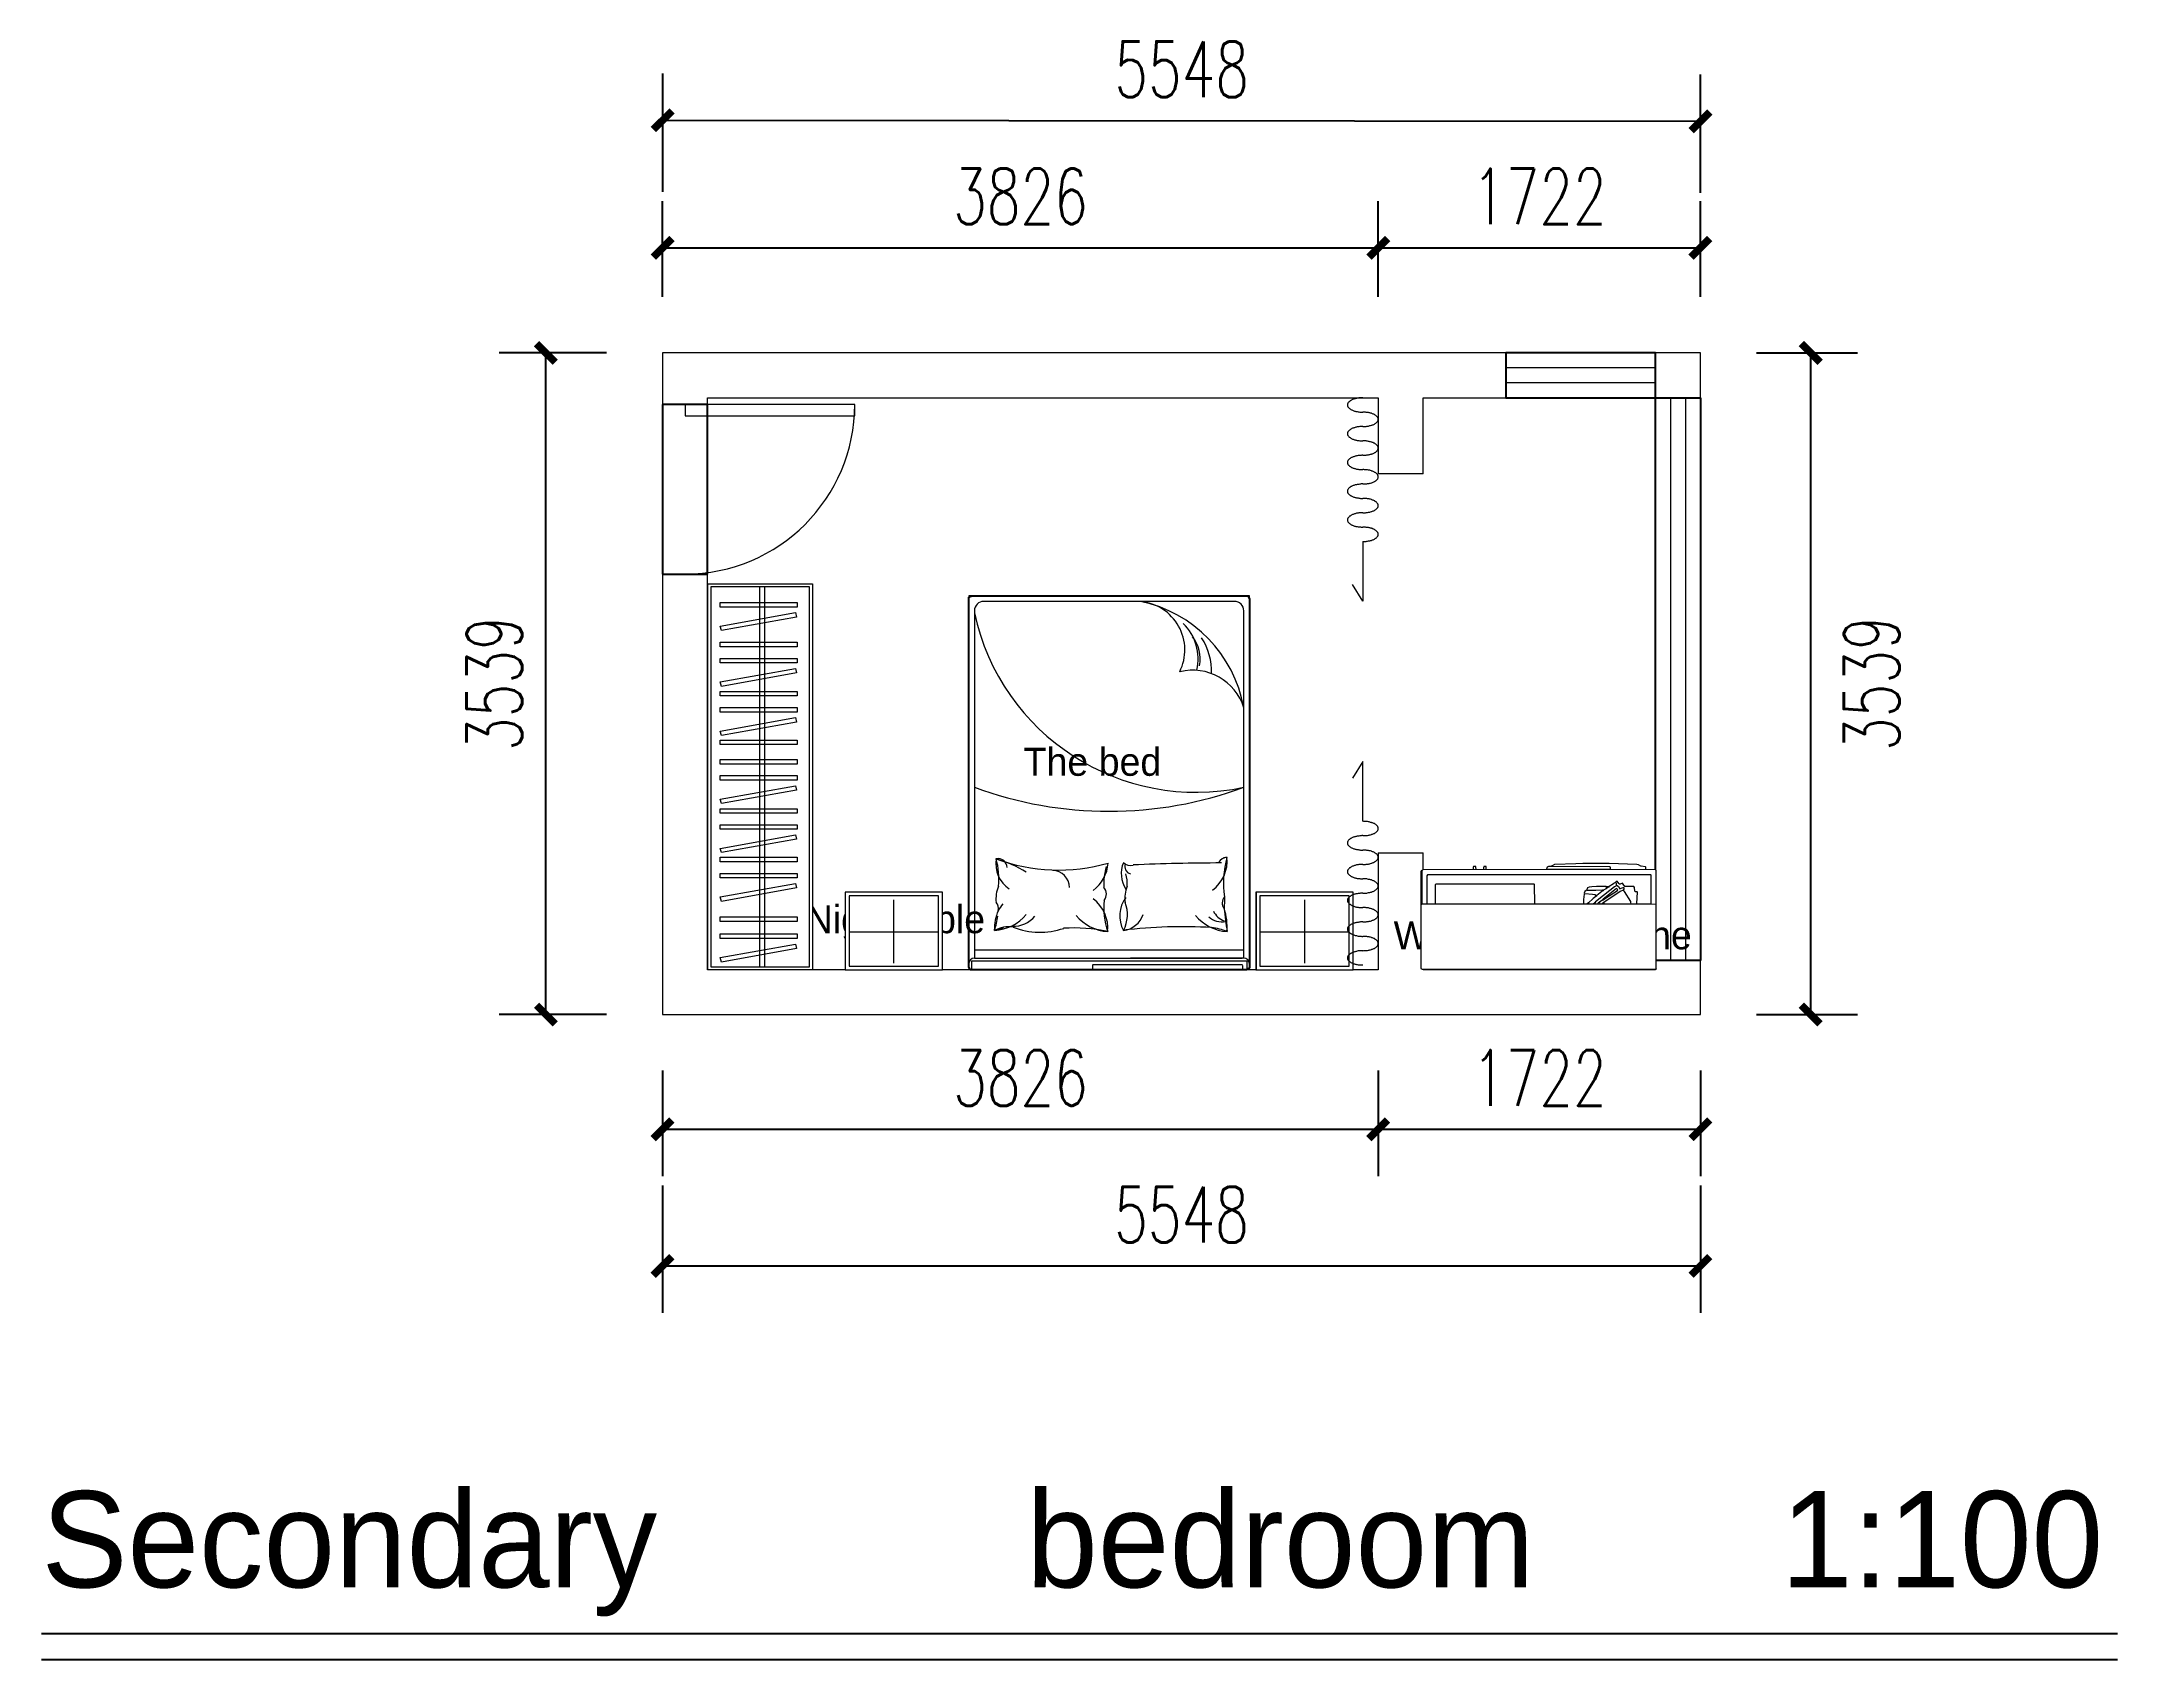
# Model space of a CAD drawing. Header units: millimetres. Extents: x -1005 to 10093, y -3 to 8652.
import ezdxf

# ---------------------------------------------------------------- set-up
doc = ezdxf.new("R2010")
doc.units = ezdxf.units.MM
doc.set_wipeout_variables(frame=1)
doc.linetypes.add('ACAD_ISO07W100', pattern=[3, 0, -3])
for name, color, linetype, lineweight in [('BS-非承重墙', 255, 'Continuous', 13), ('DS-洁具', 4, 'Continuous', 13), ('DS-活动家具', 4, 'Continuous', 13), ('DS-绿化陈设', 4, 'Continuous', 13), ('DS-门窗', 255, 'Continuous', 13)]:
    doc.layers.add(name, color=color, linetype=linetype, lineweight=lineweight)
doc.layers.add('DIM_SYMB', color=3, linetype='Continuous')
doc.layers.add('PUB_DIM', color=3, linetype='Continuous')
doc.styles.add('_TCH_DIM_T3', font='SIMPLEX', dxfattribs={"width": 0.705882, "bigfont": 'GBCBIG'})

msp = doc.modelspace()

# ---------------------------------------------------------------- texts
msp.add_text('Closet', height=150, rotation=90).set_placement((2910, 4453))
for s, p in [('The bed', (4245, 4724)), ('Night table', (3080, 3882)), ('Washing machine', (6223, 3796))]:
    msp.add_text(s, height=150).set_placement(p)
at = {"layer": 'DIM_SYMB', "color": 7}
for s, p in [('Secondary', (-1005, 383)), ('bedroom', (4259, 383)), ('1:100', (8294, 383))]:
    msp.add_text(s, height=514.7, dxfattribs=at).set_placement(p)
at = {"layer": 'PUB_DIM', "color": 7, "char_height": 297.5, "attachment_point": 5, "style": '_TCH_DIM_T3'}
for s, insert, rotation in [('\\A1;5548', (5090, 8503), 359.9413), ('\\A1;3539', (1416, 5217), 90), ('\\A1;3539', (8778, 5217), 90)]:
    msp.add_mtext(s, dxfattribs=dict(at, insert=insert, rotation=rotation))
for s, insert in [('\\A1;3826', (4228, 7823)), ('\\A1;1722', (7002, 7823)), ('\\A1;3826', (4228, 3108)), ('\\A1;1722', (7002, 3108)), ('\\A1;5548', (5089, 2377))]:
    msp.add_mtext(s, dxfattribs=dict(at, insert=insert))

# ---------------------------------------------------------------- blocks, each defined once
blk = doc.blocks.new('*E2')
at = {"color": 7, "linetype": 'ACAD_ISO07W100', "ltscale": 10}
blk.add_wipeout([(153, 473), (161, 477), (649, 477), (653, 469), (653, 31), (645, 27), (157, 27), (153, 35), (153, 35)], dxfattribs=at).dxf.layer = 'DS-活动家具'
blk = doc.blocks.new('*E3')
at = {"color": 7, "linetype": 'ACAD_ISO07W100', "ltscale": 10}
blk.add_wipeout([(153, 473), (161, 477), (649, 477), (653, 469), (653, 31), (645, 27), (157, 27), (153, 35), (153, 35)], dxfattribs=at).dxf.layer = 'DS-活动家具'
blk = doc.blocks.new('_ArchTick')
at = {"color": 0, "linetype": 'ByBlock', "const_width": 0.4}
blk.add_lwpolyline([(-0.5, -0.5), (0.5, 0.5)], dxfattribs=at)
blk = doc.blocks.new('*E4')
at = {"color": 7, "linetype": 'ACAD_ISO07W100', "ltscale": 10}
blk.add_wipeout([(21, 579), (31, 584), (128, 584), (343, 586), (1308, 587), (1318, 582), (1321, 571), (1321, 244), (1321, 62), (1313, 54), (1142, 54), (1040, 53), (1032, 44), (1025, 36), (1017, 44), (1010, 51), (1000, 53), (982, 53), (975, 42), (966, 36), (960, 48), (949, 53), (798, 53), (632, 51), (625, 44), (616, 37), (601, 36), (593, 31), (583, 25), (567, 25), (538, 24), (507, 23), (479, 22), (445, 20), (265, 19), (255, 20), (234, 20), (224, 22), (203, 22), (193, 23), (174, 23), (164, 24), (143, 24), (133, 25), (122, 25), (104, 35), (89, 35), (78, 40), (73, 50), (63, 54), (26, 54), (21, 64), (21, 64)], dxfattribs=at).dxf.layer = 'DS-洁具'
blk = doc.blocks.new('*E5')
at = {"color": 7, "linetype": 'ACAD_ISO07W100', "ltscale": 10}
blk.add_wipeout([(1579, 2503), (1604, 2516), (4566, 2516), (4579, 2491), (4579, 1929), (4553, 1916), (1591, 1916), (1579, 1941), (1579, 1941)], dxfattribs=at).dxf.layer = 'DS-活动家具'

# ---------------------------------------------------------------- linework, layer by layer
for p, q in [((7623, 6986), (6823, 6986)), ((6823, 6986), (6823, 6746)), ((7623, 6746), (7623, 6986)), ((2555, 6710), (2315, 6710)), ((2315, 6710), (2315, 5803)), ((2555, 5803), (2555, 6710)), ((6823, 6746), (7623, 6746)), ((7623, 6746), (7623, 6746)), ((7623, 3736), (7623, 6746)), ((7623, 6746), (7623, 6746)), ((7623, 6746), (7863, 6746)), ((7863, 6746), (7863, 3736)), ((2315, 5803), (2315, 5803)), ((2315, 5803), (2555, 5803)), ((3952, 5679), (3968, 5687)), ((3952, 3703), (3952, 5679)), ((3968, 5687), (5444, 5687)), ((5444, 5687), (5452, 5671)), ((5452, 5671), (5452, 5671)), ((5452, 5671), (5452, 3695)), ((3960, 3687), (3952, 3703)), ((5436, 3687), (3960, 3687)), ((5452, 3695), (5436, 3687)), ((7863, 3736), (7623, 3736))]:
    msp.add_line(p, q)
at = {"layer": 'BS-非承重墙', "color": 255, "linetype": 'Continuous'}
for p, q in [((2435, 6986), (2315, 6986)), ((2315, 6986), (2315, 6710)), ((6381, 6986), (2435, 6986)), ((7863, 6986), (6381, 6986)), ((6823, 6986), (6823, 6746)), ((7623, 6746), (7623, 6986)), ((7863, 6746), (7863, 6986)), ((2555, 6710), (2315, 6710)), ((2555, 6710), (2315, 6710)), ((2555, 6746), (6141, 6746)), ((2555, 6710), (2555, 6746)), ((6141, 6746), (6141, 6340)), ((6381, 6340), (6381, 6746)), ((6381, 6746), (7623, 6746)), ((7623, 6746), (7623, 3687)), ((7863, 6746), (7623, 6746)), ((7863, 3447), (7863, 6746)), ((6381, 6340), (6141, 6340)), ((6381, 6340), (6141, 6340)), ((2315, 5803), (2315, 5778)), ((2315, 5803), (2555, 5803)), ((2315, 5803), (2555, 5803)), ((2315, 5778), (2315, 3447)), ((2555, 3687), (2555, 5803)), ((6141, 4312), (6141, 3687)), ((6141, 4312), (6381, 4312)), ((6141, 4312), (6381, 4312)), ((6381, 3687), (6381, 4312)), ((6141, 3687), (2555, 3687)), ((7623, 3687), (6381, 3687)), ((7623, 3736), (7863, 3736)), ((2315, 3447), (7623, 3447)), ((7623, 3447), (7863, 3447))]:
    msp.add_line(p, q, dxfattribs=at)
for centre, start, end in [((2315, 6986), 90, 180), ((2315, 3447), 180, 270)]:
    msp.add_arc(centre, 0.5, start, end, dxfattribs=at)
at = {"layer": 'DIM_SYMB'}
for p, q in [((-1005, 137), (10093, 137)), ((-1005, -3), (10093, -3))]:
    msp.add_line(p, q, dxfattribs=at)
at = {"layer": 'DS-活动家具', "color": 4, "linetype": 'Continuous'}
for p, q in [((5452, 5687), (3952, 5687)), ((3952, 5687), (3952, 3687)), ((5452, 3687), (5452, 5687)), ((3982, 5607), (3982, 3749)), ((5372, 5657), (4032, 5657)), ((5422, 3749), (5422, 5607)), ((3982, 3793), (4817, 3793)), ((4817, 3793), (5422, 3793)), ((5452, 3687), (3952, 3687)), ((3968, 3734), (5438, 3734)), ((3968, 3687), (3968, 3734)), ((3982, 3749), (4817, 3749)), ((4817, 3749), (5413, 3749)), ((5422, 3749), (4817, 3749)), ((5438, 3734), (5438, 3687))]:
    msp.add_line(p, q, dxfattribs=at)
for centre, radius, start, end in [((4032, 5607), 50, 90, 180), ((5170, 5851), 1215, 192.1225, 281.9971), ((4728, 4967), 704, 9.9106, 78.3835), ((4847, 5397), 260, 333.4835, 84.9765), ((5372, 5607), 50, 0, 90), ((4909, 5349), 269, 347.1156, 45.1048), ((5001, 5351), 188, 348.3591, 38.5338), ((4931, 5287), 318, 357.2247, 33.4103), ((5149, 5003), 286, 17.236, 103.8635), ((4702, 6616), 2082, 249.7685, 290.2315), ((4261, 4255), 165, 171.2621, 235.7572), ((4109, 4233), 47.8, 359.7727, 103.8018), ((4432, 5183), 963, 249.6507, 285.9631), ((3925, 3666), 637, 58.3499, 74.3138), ((3738, 4174), 375, 353.8296, 16.4356), ((4396, 4123), 95, 2.63, 86.884), ((4494, 4274), 204, 307.1198, 355.0901), ((5004, 4147), 330, 163.7954, 183.5554), ((4919, 4201), 152, 157.4467, 213.0478), ((4818, 4305), 60.3, 229.0991, 281.3702), ((4829, 4241), 43.7, 163.3521, 253.2995), ((5346, -8071), 12329, 90.2035, 92.3995), ((5139, 4268), 194, 306.5711, 5.89), ((5336, 4231), 57, 93.4709, 148.5412), ((5350, 4043), 245, 94.0129, 98.3417), ((5809, 4151), 496, 164.0243, 188.7071), ((4265, 4068), 168, 157.017, 187.5368), ((4633, 4091), 54.7, 322.0833, 40.902), ((4954, 4068), 168, 157.017, 187.5368), ((4616, 4149), 183, 355.2233, 16.2301), ((4284, 3917), 194, 153.7372, 185.89), ((4065, 4015), 45.9, 345.3506, 43.2685), ((4284, 3917), 194, 140.9404, 153.7372), ((4501, 3910), 194, 354.11, 53.4289), ((5052, 4015), 378, 173.4947, 199.1867), ((4925, 3975), 166, 143.7389, 208.1269), ((4623, 3981), 177, 331.7736, 21.6983), ((5347, 4039), 95.2, 203.8756, 252.1383), ((5351, 4044), 44.6, 134.4736, 222.1713), ((7679, 3969), 2362, 177.3906, 178.8877), ((5025, 3916), 308, 355.3048, 18.6942), ((6948, 4152), 1636, 184.8099, 189.1892), ((4101, 3949), 49, 252.9226, 314.4009), ((4073, 4141), 245, 274.0129, 319.5811), ((3594, 4043), 517, 343.6046, 352.3273), ((4166, 3760), 156, 81.5958, 118.9092), ((4188, 4075), 156, 268.9577, 319.0518), ((4333, 4275), 388, 248.2026, 288.9817), ((4513, 3054), 856, 77.7438, 93.6284), ((4712, 4135), 245, 220.4189, 265.9871), ((4762, 4024), 129, 277.7032, 340.9776), ((5089, 1445), 2472, 86.2734, 97.2054), ((5350, 4135), 245, 220.4189, 265.9871), ((5304, 4046), 103, 227.4509, 281.7793), ((5220, 3618), 295, 67.5179, 84.267), ((3982, 3719), 30, 90, 180), ((5422, 3719), 30, 0, 90)]:
    msp.add_arc(centre, radius, start, end, dxfattribs=at)
for centre, major_axis, start_param, end_param in [((3552, 3887), (156, 0), 0, 3.141593), ((3552, 3887), (146, 0), 0, 3.141593), ((5748, 3887), (156, 0), 0, 3.141593), ((5748, 3887), (146, 0), 0, 3.141593), ((3552, 3887), (156, 0), 3.141593, 6.283185), ((3552, 3887), (146, 0), 3.141593, 6.283185), ((3552, 3887), (43.4, 0), 0, 3.141593), ((3552, 3887), (43.4, 0), 3.141593, 6.283185), ((5748, 3887), (156, 0), 3.141593, 6.283185), ((5748, 3887), (146, 0), 3.141593, 6.283185), ((5748, 3887), (43.4, 0), 0, 3.141593), ((5748, 3887), (43.4, 0), 3.141593, 6.283185)]:
    msp.add_ellipse(centre, major_axis=major_axis, ratio=0.884714, start_param=start_param, end_param=end_param, dxfattribs=at)
at = {"layer": 'DS-绿化陈设', "color": 4, "linetype": 'Continuous'}
for p, q in [((5977, 6712), (5976, 6710)), ((5976, 6710), (5976, 6708)), ((5976, 6708), (5976, 6706)), ((5976, 6706), (5977, 6704)), ((5978, 6716), (5977, 6714)), ((5977, 6714), (5977, 6712)), ((5977, 6704), (5977, 6702)), ((5977, 6702), (5978, 6700)), ((5979, 6718), (5978, 6716)), ((5978, 6700), (5979, 6698)), ((5980, 6720), (5979, 6718)), ((5979, 6698), (5980, 6696)), ((5982, 6722), (5980, 6720)), ((5980, 6696), (5982, 6694)), ((5983, 6723), (5982, 6722)), ((5982, 6694), (5983, 6692)), ((5985, 6725), (5983, 6723)), ((5983, 6692), (5985, 6690)), ((5987, 6727), (5985, 6725)), ((5985, 6690), (5987, 6688)), ((5990, 6729), (5987, 6727)), ((5987, 6688), (5990, 6687)), ((5992, 6730), (5990, 6729)), ((5990, 6687), (5992, 6685)), ((5995, 6732), (5992, 6730)), ((5992, 6685), (5995, 6684)), ((5998, 6733), (5995, 6732)), ((5995, 6684), (5998, 6682)), ((6000, 6735), (5998, 6733)), ((5998, 6682), (6000, 6681)), ((6004, 6736), (6000, 6735)), ((6000, 6681), (6004, 6679)), ((6007, 6738), (6004, 6736)), ((6004, 6679), (6007, 6678)), ((6010, 6739), (6007, 6738)), ((6007, 6678), (6010, 6677)), ((6014, 6740), (6010, 6739)), ((6010, 6677), (6014, 6675)), ((6018, 6741), (6014, 6740)), ((6014, 6675), (6018, 6674)), ((6021, 6742), (6018, 6741)), ((6018, 6674), (6021, 6673)), ((6025, 6743), (6021, 6742)), ((6021, 6673), (6025, 6673)), ((6029, 6744), (6025, 6743)), ((6025, 6673), (6029, 6672)), ((6033, 6744), (6029, 6744)), ((6029, 6672), (6033, 6671)), ((6037, 6745), (6033, 6744)), ((6033, 6671), (6037, 6671)), ((6042, 6745), (6037, 6745)), ((6037, 6671), (6042, 6670)), ((6046, 6746), (6042, 6745)), ((6042, 6670), (6046, 6670)), ((6050, 6746), (6046, 6746)), ((6046, 6670), (6050, 6669)), ((6054, 6746), (6050, 6746)), ((6050, 6669), (6054, 6669)), ((6059, 6746), (6054, 6746)), ((6054, 6669), (6059, 6669)), ((6059, 6669), (6059, 6669)), ((6063, 6669), (6059, 6669)), ((6059, 6669), (6059, 6669)), ((6067, 6669), (6063, 6669)), ((6072, 6669), (6067, 6669)), ((6076, 6668), (6072, 6669)), ((6080, 6668), (6076, 6668)), ((6084, 6667), (6080, 6668)), ((6088, 6667), (6084, 6667)), ((6092, 6666), (6088, 6667)), ((6096, 6665), (6092, 6666)), ((6100, 6664), (6096, 6665)), ((6104, 6663), (6100, 6664)), ((6107, 6662), (6104, 6663)), ((6111, 6661), (6107, 6662)), ((6114, 6659), (6111, 6661)), ((6117, 6658), (6114, 6659)), ((5977, 6558), (5976, 6556)), ((5976, 6556), (5976, 6554)), ((5976, 6554), (5976, 6552)), ((5976, 6552), (5977, 6550)), ((5978, 6562), (5977, 6560)), ((5977, 6560), (5977, 6558)), ((5977, 6550), (5977, 6548)), ((5979, 6564), (5978, 6562)), ((5980, 6566), (5979, 6564)), ((5982, 6568), (5980, 6566)), ((5983, 6570), (5982, 6568)), ((5985, 6571), (5983, 6570)), ((5987, 6573), (5985, 6571)), ((5990, 6575), (5987, 6573)), ((5992, 6577), (5990, 6575)), ((5995, 6578), (5992, 6577)), ((5998, 6580), (5995, 6578)), ((6000, 6581), (5998, 6580)), ((6004, 6583), (6000, 6581)), ((6007, 6584), (6004, 6583)), ((6010, 6585), (6007, 6584)), ((6014, 6586), (6010, 6585)), ((6018, 6587), (6014, 6586)), ((6021, 6588), (6018, 6587)), ((6025, 6589), (6021, 6588)), ((6029, 6590), (6025, 6589)), ((6033, 6590), (6029, 6590)), ((6037, 6591), (6033, 6590)), ((6042, 6592), (6037, 6591)), ((6046, 6592), (6042, 6592)), ((6050, 6592), (6046, 6592)), ((6054, 6592), (6050, 6592)), ((6059, 6592), (6054, 6592)), ((6059, 6592), (6063, 6592)), ((6063, 6592), (6067, 6593)), ((6067, 6593), (6072, 6593)), ((6072, 6593), (6076, 6593)), ((6076, 6593), (6080, 6594)), ((6080, 6594), (6084, 6594)), ((6084, 6594), (6088, 6595)), ((6088, 6595), (6092, 6596)), ((6092, 6596), (6096, 6597)), ((6096, 6597), (6100, 6598)), ((6100, 6598), (6104, 6599)), ((6104, 6599), (6107, 6600)), ((6107, 6600), (6111, 6601)), ((6111, 6601), (6114, 6602)), ((6114, 6602), (6117, 6604)), ((6120, 6657), (6117, 6658)), ((6117, 6604), (6120, 6605)), ((6123, 6655), (6120, 6657)), ((6120, 6605), (6123, 6607)), ((6125, 6653), (6123, 6655)), ((6123, 6607), (6125, 6608)), ((6128, 6652), (6125, 6653)), ((6125, 6608), (6128, 6610)), ((6130, 6650), (6128, 6652)), ((6128, 6610), (6130, 6612)), ((6132, 6648), (6130, 6650)), ((6130, 6612), (6132, 6613)), ((6134, 6646), (6132, 6648)), ((6132, 6613), (6134, 6615)), ((6136, 6645), (6134, 6646)), ((6134, 6615), (6136, 6617)), ((6137, 6643), (6136, 6645)), ((6136, 6617), (6137, 6619)), ((6138, 6641), (6137, 6643)), ((6137, 6619), (6138, 6621)), ((6139, 6639), (6138, 6641)), ((6138, 6621), (6139, 6623)), ((6140, 6637), (6139, 6639)), ((6139, 6623), (6140, 6625)), ((6141, 6635), (6140, 6637)), ((6140, 6625), (6141, 6627)), ((6141, 6633), (6141, 6635)), ((6141, 6631), (6141, 6633)), ((6141, 6629), (6141, 6631)), ((6141, 6627), (6141, 6629)), ((5977, 6548), (5978, 6546)), ((5978, 6546), (5979, 6544)), ((5979, 6544), (5980, 6542)), ((5980, 6542), (5982, 6540)), ((5982, 6540), (5983, 6538)), ((5983, 6538), (5985, 6536)), ((5985, 6536), (5987, 6535)), ((5987, 6535), (5990, 6533)), ((5990, 6533), (5992, 6531)), ((5992, 6531), (5995, 6530)), ((5995, 6530), (5998, 6528)), ((5998, 6528), (6000, 6527)), ((6000, 6527), (6004, 6525)), ((6004, 6525), (6007, 6524)), ((6007, 6524), (6010, 6523)), ((6010, 6523), (6014, 6522)), ((6014, 6522), (6018, 6521)), ((6018, 6521), (6021, 6520)), ((6021, 6520), (6025, 6519)), ((6025, 6519), (6029, 6518)), ((6029, 6518), (6033, 6517)), ((6033, 6517), (6037, 6517)), ((6037, 6437), (6033, 6437)), ((6037, 6517), (6042, 6516)), ((6042, 6438), (6037, 6437)), ((6042, 6516), (6046, 6516)), ((6046, 6438), (6042, 6438)), ((6046, 6516), (6050, 6516)), ((6050, 6438), (6046, 6438)), ((6050, 6516), (6054, 6516)), ((6054, 6439), (6050, 6438)), ((6054, 6516), (6059, 6515)), ((6059, 6439), (6054, 6439)), ((6063, 6515), (6059, 6515)), ((6059, 6515), (6059, 6515)), ((6059, 6515), (6059, 6515)), ((6059, 6439), (6063, 6439)), ((6067, 6515), (6063, 6515)), ((6063, 6439), (6067, 6439)), ((6072, 6515), (6067, 6515)), ((6067, 6439), (6072, 6439)), ((6076, 6515), (6072, 6515)), ((6072, 6439), (6076, 6439)), ((6080, 6514), (6076, 6515)), ((6076, 6439), (6080, 6440)), ((6084, 6514), (6080, 6514)), ((6080, 6440), (6084, 6440)), ((6088, 6513), (6084, 6514)), ((6084, 6440), (6088, 6441)), ((6092, 6512), (6088, 6513)), ((6088, 6441), (6092, 6442)), ((6096, 6511), (6092, 6512)), ((6092, 6442), (6096, 6443)), ((6100, 6510), (6096, 6511)), ((6096, 6443), (6100, 6444)), ((6104, 6509), (6100, 6510)), ((6100, 6444), (6104, 6445)), ((6107, 6508), (6104, 6509)), ((6104, 6445), (6107, 6446)), ((6111, 6507), (6107, 6508)), ((6107, 6446), (6111, 6447)), ((6114, 6506), (6111, 6507)), ((6111, 6447), (6114, 6448)), ((6117, 6504), (6114, 6506)), ((6114, 6448), (6117, 6450)), ((6120, 6503), (6117, 6504)), ((6117, 6450), (6120, 6451)), ((6123, 6501), (6120, 6503)), ((6120, 6451), (6123, 6453)), ((6125, 6500), (6123, 6501)), ((6123, 6453), (6125, 6454)), ((6128, 6498), (6125, 6500)), ((6125, 6454), (6128, 6456)), ((6130, 6496), (6128, 6498)), ((6128, 6456), (6130, 6458)), ((6132, 6494), (6130, 6496)), ((6130, 6458), (6132, 6460)), ((6134, 6493), (6132, 6494)), ((6132, 6460), (6134, 6461)), ((6136, 6491), (6134, 6493)), ((6134, 6461), (6136, 6463)), ((6137, 6489), (6136, 6491)), ((6136, 6463), (6137, 6465)), ((6138, 6487), (6137, 6489)), ((6137, 6465), (6138, 6467)), ((6139, 6485), (6138, 6487)), ((6138, 6467), (6139, 6469)), ((6140, 6483), (6139, 6485)), ((6139, 6469), (6140, 6471)), ((6141, 6481), (6140, 6483)), ((6140, 6471), (6141, 6473)), ((6141, 6479), (6141, 6481)), ((6141, 6477), (6141, 6479)), ((6141, 6475), (6141, 6477)), ((6141, 6473), (6141, 6475)), ((5977, 6404), (5976, 6402)), ((5976, 6402), (5976, 6400)), ((5976, 6400), (5976, 6398)), ((5976, 6398), (5977, 6396)), ((5978, 6408), (5977, 6406)), ((5977, 6406), (5977, 6404)), ((5977, 6396), (5977, 6394)), ((5977, 6394), (5978, 6392)), ((5979, 6410), (5978, 6408)), ((5978, 6392), (5979, 6390)), ((5980, 6412), (5979, 6410)), ((5979, 6390), (5980, 6388)), ((5982, 6414), (5980, 6412)), ((5980, 6388), (5982, 6386)), ((5983, 6416), (5982, 6414)), ((5982, 6386), (5983, 6385)), ((5985, 6418), (5983, 6416)), ((5983, 6385), (5985, 6383)), ((5987, 6419), (5985, 6418)), ((5985, 6383), (5987, 6381)), ((5990, 6421), (5987, 6419)), ((5987, 6381), (5990, 6379)), ((5992, 6423), (5990, 6421)), ((5990, 6379), (5992, 6378)), ((5995, 6424), (5992, 6423)), ((5992, 6378), (5995, 6376)), ((5998, 6426), (5995, 6424)), ((5995, 6376), (5998, 6374)), ((6000, 6427), (5998, 6426)), ((5998, 6374), (6000, 6373)), ((6004, 6429), (6000, 6427)), ((6000, 6373), (6004, 6372)), ((6007, 6430), (6004, 6429)), ((6004, 6372), (6007, 6370)), ((6010, 6431), (6007, 6430)), ((6007, 6370), (6010, 6369)), ((6014, 6432), (6010, 6431)), ((6010, 6369), (6014, 6368)), ((6018, 6433), (6014, 6432)), ((6014, 6368), (6018, 6367)), ((6021, 6434), (6018, 6433)), ((6018, 6367), (6021, 6366)), ((6025, 6435), (6021, 6434)), ((6021, 6366), (6025, 6365)), ((6029, 6436), (6025, 6435)), ((6025, 6365), (6029, 6364)), ((6033, 6437), (6029, 6436)), ((6029, 6364), (6033, 6364)), ((6033, 6364), (6037, 6363)), ((6037, 6363), (6042, 6363)), ((6042, 6363), (6046, 6362)), ((6046, 6362), (6050, 6362)), ((6050, 6362), (6054, 6362)), ((6054, 6362), (6059, 6362)), ((6063, 6362), (6059, 6362)), ((6059, 6362), (6059, 6362)), ((6059, 6362), (6059, 6362)), ((6067, 6361), (6063, 6362)), ((6072, 6361), (6067, 6361)), ((6076, 6361), (6072, 6361)), ((6080, 6360), (6076, 6361)), ((6084, 6360), (6080, 6360)), ((6088, 6359), (6084, 6360)), ((6092, 6358), (6088, 6359)), ((6096, 6358), (6092, 6358)), ((6100, 6357), (6096, 6358)), ((6104, 6355), (6100, 6357)), ((6107, 6354), (6104, 6355)), ((6111, 6353), (6107, 6354)), ((6114, 6352), (6111, 6353)), ((6117, 6350), (6114, 6352)), ((6120, 6349), (6117, 6350)), ((6123, 6347), (6120, 6349)), ((6125, 6346), (6123, 6347)), ((6128, 6344), (6125, 6346)), ((6130, 6342), (6128, 6344)), ((6132, 6341), (6130, 6342)), ((6134, 6339), (6132, 6341)), ((6136, 6337), (6134, 6339)), ((6137, 6335), (6136, 6337)), ((6138, 6333), (6137, 6335)), ((6139, 6331), (6138, 6333)), ((6140, 6329), (6139, 6331)), ((6141, 6327), (6140, 6329)), ((6141, 6325), (6141, 6327)), ((5977, 6250), (5976, 6248)), ((5976, 6248), (5976, 6246)), ((5976, 6246), (5976, 6244)), ((5976, 6244), (5977, 6242)), ((5978, 6254), (5977, 6252)), ((5977, 6252), (5977, 6250)), ((5977, 6242), (5977, 6240)), ((5977, 6240), (5978, 6238)), ((5979, 6256), (5978, 6254)), ((5978, 6238), (5979, 6236)), ((5980, 6258), (5979, 6256)), ((5979, 6236), (5980, 6234)), ((5982, 6260), (5980, 6258)), ((5980, 6234), (5982, 6233)), ((5983, 6262), (5982, 6260)), ((5982, 6233), (5983, 6231)), ((5985, 6264), (5983, 6262)), ((5983, 6231), (5985, 6229)), ((5987, 6266), (5985, 6264)), ((5985, 6229), (5987, 6227)), ((5990, 6267), (5987, 6266)), ((5987, 6227), (5990, 6225)), ((5992, 6269), (5990, 6267)), ((5990, 6225), (5992, 6224)), ((5995, 6271), (5992, 6269)), ((5992, 6224), (5995, 6222)), ((5998, 6272), (5995, 6271)), ((5995, 6222), (5998, 6221)), ((6000, 6274), (5998, 6272)), ((5998, 6221), (6000, 6219)), ((6004, 6275), (6000, 6274)), ((6000, 6219), (6004, 6218)), ((6007, 6276), (6004, 6275)), ((6004, 6218), (6007, 6216)), ((6010, 6277), (6007, 6276)), ((6007, 6216), (6010, 6215)), ((6014, 6279), (6010, 6277)), ((6010, 6215), (6014, 6214)), ((6018, 6280), (6014, 6279)), ((6021, 6281), (6018, 6280)), ((6025, 6281), (6021, 6281)), ((6029, 6282), (6025, 6281)), ((6033, 6283), (6029, 6282)), ((6037, 6283), (6033, 6283)), ((6042, 6284), (6037, 6283)), ((6046, 6284), (6042, 6284)), ((6050, 6285), (6046, 6284)), ((6054, 6285), (6050, 6285)), ((6059, 6285), (6054, 6285)), ((6059, 6285), (6063, 6285)), ((6063, 6285), (6067, 6285)), ((6067, 6285), (6072, 6285)), ((6072, 6285), (6076, 6286)), ((6076, 6286), (6080, 6286)), ((6080, 6286), (6084, 6287)), ((6084, 6287), (6088, 6287)), ((6088, 6287), (6092, 6288)), ((6092, 6288), (6096, 6289)), ((6096, 6289), (6100, 6290)), ((6100, 6290), (6104, 6291)), ((6104, 6291), (6107, 6292)), ((6107, 6292), (6111, 6293)), ((6111, 6293), (6114, 6295)), ((6114, 6295), (6117, 6296)), ((6117, 6296), (6120, 6298)), ((6120, 6298), (6123, 6299)), ((6123, 6299), (6125, 6301)), ((6125, 6301), (6128, 6302)), ((6128, 6302), (6130, 6304)), ((6130, 6304), (6132, 6306)), ((6132, 6306), (6134, 6308)), ((6134, 6308), (6136, 6309)), ((6136, 6309), (6137, 6311)), ((6137, 6311), (6138, 6313)), ((6138, 6313), (6139, 6315)), ((6139, 6315), (6140, 6317)), ((6140, 6317), (6141, 6319)), ((6141, 6323), (6141, 6325)), ((6141, 6321), (6141, 6323)), ((6141, 6319), (6141, 6321)), ((5980, 6104), (5979, 6103)), ((5982, 6106), (5980, 6104)), ((5983, 6108), (5982, 6106)), ((5985, 6110), (5983, 6108)), ((5987, 6112), (5985, 6110)), ((5990, 6113), (5987, 6112)), ((5992, 6115), (5990, 6113)), ((5995, 6117), (5992, 6115)), ((5998, 6118), (5995, 6117)), ((6000, 6120), (5998, 6118)), ((6004, 6121), (6000, 6120)), ((6007, 6122), (6004, 6121)), ((6010, 6124), (6007, 6122)), ((6014, 6125), (6010, 6124)), ((6014, 6214), (6018, 6213)), ((6018, 6126), (6014, 6125)), ((6018, 6213), (6021, 6212)), ((6021, 6127), (6018, 6126)), ((6021, 6212), (6025, 6211)), ((6025, 6128), (6021, 6127)), ((6025, 6211), (6029, 6210)), ((6029, 6128), (6025, 6128)), ((6029, 6210), (6033, 6210)), ((6033, 6129), (6029, 6128)), ((6033, 6210), (6037, 6209)), ((6037, 6130), (6033, 6129)), ((6037, 6209), (6042, 6209)), ((6042, 6130), (6037, 6130)), ((6042, 6209), (6046, 6208)), ((6046, 6131), (6042, 6130)), ((6046, 6208), (6050, 6208)), ((6050, 6131), (6046, 6131)), ((6050, 6208), (6054, 6208)), ((6054, 6131), (6050, 6131)), ((6054, 6208), (6059, 6208)), ((6059, 6131), (6054, 6131)), ((6063, 6208), (6059, 6208)), ((6059, 6208), (6059, 6208)), ((6059, 6208), (6059, 6208)), ((6059, 6131), (6063, 6131)), ((6067, 6208), (6063, 6208)), ((6063, 6131), (6067, 6131)), ((6072, 6207), (6067, 6208)), ((6067, 6131), (6072, 6131)), ((6076, 6207), (6072, 6207)), ((6072, 6131), (6076, 6132)), ((6080, 6207), (6076, 6207)), ((6076, 6132), (6080, 6132)), ((6084, 6206), (6080, 6207)), ((6080, 6132), (6084, 6133)), ((6088, 6205), (6084, 6206)), ((6084, 6133), (6088, 6134)), ((6092, 6205), (6088, 6205)), ((6088, 6134), (6092, 6134)), ((6096, 6204), (6092, 6205)), ((6092, 6134), (6096, 6135)), ((6100, 6203), (6096, 6204)), ((6096, 6135), (6100, 6136)), ((6104, 6202), (6100, 6203)), ((6100, 6136), (6104, 6137)), ((6107, 6201), (6104, 6202)), ((6104, 6137), (6107, 6138)), ((6111, 6199), (6107, 6201)), ((6107, 6138), (6111, 6140)), ((6114, 6198), (6111, 6199)), ((6111, 6140), (6114, 6141)), ((6117, 6197), (6114, 6198)), ((6114, 6141), (6117, 6142)), ((6120, 6195), (6117, 6197)), ((6117, 6142), (6120, 6144)), ((6123, 6194), (6120, 6195)), ((6120, 6144), (6123, 6145)), ((6125, 6192), (6123, 6194)), ((6123, 6145), (6125, 6147)), ((6128, 6190), (6125, 6192)), ((6125, 6147), (6128, 6149)), ((6130, 6189), (6128, 6190)), ((6128, 6149), (6130, 6150)), ((6132, 6187), (6130, 6189)), ((6130, 6150), (6132, 6152)), ((6134, 6185), (6132, 6187)), ((6132, 6152), (6134, 6154)), ((6136, 6183), (6134, 6185)), ((6134, 6154), (6136, 6156)), ((6137, 6181), (6136, 6183)), ((6136, 6156), (6137, 6158)), ((6138, 6179), (6137, 6181)), ((6137, 6158), (6138, 6160)), ((6139, 6177), (6138, 6179)), ((6138, 6160), (6139, 6161)), ((6140, 6175), (6139, 6177)), ((6139, 6161), (6140, 6163)), ((6141, 6173), (6140, 6175)), ((6140, 6163), (6141, 6165)), ((6141, 6171), (6141, 6173)), ((6141, 6169), (6141, 6171)), ((6141, 6167), (6141, 6169)), ((6141, 6165), (6141, 6167)), ((5977, 6097), (5976, 6095)), ((5976, 6095), (5976, 6093)), ((5976, 6093), (5976, 6091)), ((5976, 6091), (5977, 6089)), ((5978, 6101), (5977, 6099)), ((5977, 6099), (5977, 6097)), ((5977, 6089), (5977, 6087)), ((5977, 6087), (5978, 6085)), ((5979, 6103), (5978, 6101)), ((5978, 6085), (5979, 6083)), ((5979, 6083), (5980, 6081)), ((5980, 6081), (5982, 6079)), ((5982, 6079), (5983, 6077)), ((5983, 6077), (5985, 6075)), ((5985, 6075), (5987, 6073)), ((5987, 6073), (5990, 6072)), ((5990, 6072), (5992, 6070)), ((5992, 6070), (5995, 6068)), ((5995, 6068), (5998, 6067)), ((5998, 6067), (6000, 6065)), ((6000, 6065), (6004, 6064)), ((6004, 6064), (6007, 6063)), ((6007, 6063), (6010, 6061)), ((6010, 6061), (6014, 6060)), ((6014, 6060), (6018, 6059)), ((6018, 6059), (6021, 6058)), ((6021, 6058), (6025, 6057)), ((6025, 6057), (6029, 6057)), ((6029, 6057), (6033, 6056)), ((6033, 6056), (6037, 6055)), ((6037, 6055), (6042, 6055)), ((6042, 6055), (6046, 6055)), ((6046, 6055), (6050, 6054)), ((6050, 6054), (6054, 6054)), ((6054, 6054), (6059, 6054)), ((6063, 6054), (6059, 6054)), ((6059, 6054), (6059, 6054)), ((6059, 6054), (6059, 6054)), ((6067, 6054), (6063, 6054)), ((6072, 6054), (6067, 6054)), ((6076, 6053), (6072, 6054)), ((6080, 6053), (6076, 6053)), ((6084, 6052), (6080, 6053)), ((6088, 6052), (6084, 6052)), ((6092, 6051), (6088, 6052)), ((6096, 6050), (6092, 6051)), ((6100, 6049), (6096, 6050)), ((6104, 6048), (6100, 6049)), ((6107, 6047), (6104, 6048)), ((6111, 6046), (6107, 6047)), ((6114, 6044), (6111, 6046)), ((6117, 6043), (6114, 6044)), ((6120, 6041), (6117, 6043)), ((6123, 6040), (6120, 6041)), ((6125, 6038), (6123, 6040)), ((6123, 5991), (6125, 5993)), ((6128, 6037), (6125, 6038)), ((6125, 5993), (6128, 5995)), ((6130, 6035), (6128, 6037)), ((6128, 5995), (6130, 5996)), ((6132, 6033), (6130, 6035)), ((6130, 5996), (6132, 5998)), ((6134, 6031), (6132, 6033)), ((6132, 5998), (6134, 6000)), ((6136, 6029), (6134, 6031)), ((6134, 6000), (6136, 6002)), ((6137, 6028), (6136, 6029)), ((6136, 6002), (6137, 6004)), ((6138, 6026), (6137, 6028)), ((6137, 6004), (6138, 6006)), ((6139, 6024), (6138, 6026)), ((6138, 6006), (6139, 6008)), ((6140, 6022), (6139, 6024)), ((6139, 6008), (6140, 6010)), ((6141, 6020), (6140, 6022)), ((6140, 6010), (6141, 6012)), ((6141, 6018), (6141, 6020)), ((6141, 6016), (6141, 6018)), ((6141, 6014), (6141, 6016)), ((6141, 6012), (6141, 6014)), ((6059, 5977), (6063, 5977)), ((6059, 5977), (6059, 5658)), ((6063, 5977), (6067, 5977)), ((6067, 5977), (6072, 5978)), ((6072, 5978), (6076, 5978)), ((6076, 5978), (6080, 5979)), ((6080, 5979), (6084, 5979)), ((6084, 5979), (6088, 5980)), ((6088, 5980), (6092, 5981)), ((6092, 5981), (6096, 5981)), ((6096, 5981), (6100, 5982)), ((6100, 5982), (6104, 5983)), ((6104, 5983), (6107, 5985)), ((6107, 5985), (6111, 5986)), ((6111, 5986), (6114, 5987)), ((6114, 5987), (6117, 5988)), ((6117, 5988), (6120, 5990)), ((6120, 5990), (6123, 5991)), ((6059, 5658), (6003, 5747)), ((6059, 4800), (6003, 4711)), ((6059, 4481), (6059, 4800)), ((6063, 4480), (6059, 4481)), ((6059, 4481), (6059, 4481)), ((6067, 4480), (6063, 4480)), ((6072, 4480), (6067, 4480)), ((6076, 4480), (6072, 4480)), ((6080, 4479), (6076, 4480)), ((6084, 4479), (6080, 4479)), ((6088, 4478), (6084, 4479)), ((6092, 4477), (6088, 4478)), ((6096, 4476), (6092, 4477)), ((6100, 4475), (6096, 4476)), ((6104, 4474), (6100, 4475)), ((6107, 4473), (6104, 4474)), ((6111, 4472), (6107, 4473)), ((6114, 4471), (6111, 4472)), ((6117, 4469), (6114, 4471)), ((6120, 4468), (6117, 4469)), ((6123, 4466), (6120, 4468)), ((6125, 4465), (6123, 4466)), ((6128, 4463), (6125, 4465)), ((6130, 4461), (6128, 4463)), ((6132, 4460), (6130, 4461)), ((6134, 4458), (6132, 4460)), ((6136, 4456), (6134, 4458)), ((6137, 4454), (6136, 4456)), ((6138, 4452), (6137, 4454)), ((6139, 4450), (6138, 4452)), ((6140, 4448), (6139, 4450)), ((6141, 4446), (6140, 4448)), ((6141, 4444), (6141, 4446)), ((6141, 4442), (6141, 4444)), ((6141, 4440), (6141, 4442)), ((6141, 4438), (6141, 4440)), ((5977, 4369), (5976, 4367)), ((5976, 4367), (5976, 4365)), ((5976, 4365), (5976, 4363)), ((5976, 4363), (5977, 4361)), ((5978, 4373), (5977, 4371)), ((5977, 4371), (5977, 4369)), ((5977, 4361), (5977, 4359)), ((5977, 4359), (5978, 4357)), ((5979, 4375), (5978, 4373)), ((5978, 4357), (5979, 4355)), ((5980, 4377), (5979, 4375)), ((5979, 4355), (5980, 4353)), ((5982, 4379), (5980, 4377)), ((5980, 4353), (5982, 4351)), ((5983, 4381), (5982, 4379)), ((5982, 4351), (5983, 4350)), ((5985, 4383), (5983, 4381)), ((5983, 4350), (5985, 4348)), ((5987, 4384), (5985, 4383)), ((5985, 4348), (5987, 4346)), ((5990, 4386), (5987, 4384)), ((5987, 4346), (5990, 4344)), ((5992, 4388), (5990, 4386)), ((5990, 4344), (5992, 4343)), ((5995, 4389), (5992, 4388)), ((5992, 4343), (5995, 4341)), ((5998, 4391), (5995, 4389)), ((5995, 4341), (5998, 4339)), ((6000, 4392), (5998, 4391)), ((5998, 4339), (6000, 4338)), ((6004, 4394), (6000, 4392)), ((6000, 4338), (6004, 4337)), ((6007, 4395), (6004, 4394)), ((6004, 4337), (6007, 4335)), ((6010, 4396), (6007, 4395)), ((6007, 4335), (6010, 4334)), ((6014, 4397), (6010, 4396)), ((6010, 4334), (6014, 4333)), ((6018, 4398), (6014, 4397)), ((6014, 4333), (6018, 4332)), ((6021, 4399), (6018, 4398)), ((6018, 4332), (6021, 4331)), ((6025, 4400), (6021, 4399)), ((6021, 4331), (6025, 4330)), ((6029, 4401), (6025, 4400)), ((6025, 4330), (6029, 4329)), ((6033, 4402), (6029, 4401)), ((6029, 4329), (6033, 4329)), ((6037, 4402), (6033, 4402)), ((6033, 4329), (6037, 4328)), ((6042, 4403), (6037, 4402)), ((6046, 4403), (6042, 4403)), ((6050, 4403), (6046, 4403)), ((6054, 4404), (6050, 4403)), ((6059, 4404), (6054, 4404)), ((6059, 4404), (6063, 4404)), ((6063, 4404), (6067, 4404)), ((6067, 4404), (6072, 4404)), ((6072, 4404), (6076, 4404)), ((6076, 4404), (6080, 4405)), ((6080, 4405), (6084, 4405)), ((6084, 4405), (6088, 4406)), ((6088, 4406), (6092, 4407)), ((6092, 4407), (6096, 4408)), ((6096, 4408), (6100, 4409)), ((6100, 4409), (6104, 4410)), ((6104, 4410), (6107, 4411)), ((6107, 4411), (6111, 4412)), ((6111, 4412), (6114, 4413)), ((6114, 4413), (6117, 4415)), ((6117, 4415), (6120, 4416)), ((6120, 4416), (6123, 4418)), ((6123, 4418), (6125, 4419)), ((6125, 4419), (6128, 4421)), ((6128, 4421), (6130, 4423)), ((6130, 4423), (6132, 4425)), ((6132, 4425), (6134, 4426)), ((6134, 4426), (6136, 4428)), ((6136, 4428), (6137, 4430)), ((6137, 4430), (6138, 4432)), ((6138, 4432), (6139, 4434)), ((6139, 4434), (6140, 4436)), ((6140, 4436), (6141, 4438)), ((5978, 4219), (5977, 4217)), ((5977, 4217), (5977, 4215)), ((5979, 4221), (5978, 4219)), ((5980, 4223), (5979, 4221)), ((5982, 4225), (5980, 4223)), ((5983, 4227), (5982, 4225)), ((5985, 4229), (5983, 4227)), ((5987, 4231), (5985, 4229)), ((5990, 4232), (5987, 4231)), ((5992, 4234), (5990, 4232)), ((5995, 4236), (5992, 4234)), ((5998, 4237), (5995, 4236)), ((6000, 4239), (5998, 4237)), ((6004, 4240), (6000, 4239)), ((6007, 4241), (6004, 4240)), ((6010, 4242), (6007, 4241)), ((6014, 4244), (6010, 4242)), ((6018, 4245), (6014, 4244)), ((6021, 4246), (6018, 4245)), ((6025, 4247), (6021, 4246)), ((6029, 4247), (6025, 4247)), ((6033, 4248), (6029, 4247)), ((6037, 4249), (6033, 4248)), ((6037, 4328), (6042, 4328)), ((6042, 4249), (6037, 4249)), ((6042, 4328), (6046, 4327)), ((6046, 4249), (6042, 4249)), ((6046, 4327), (6050, 4327)), ((6050, 4250), (6046, 4249)), ((6050, 4327), (6054, 4327)), ((6054, 4250), (6050, 4250)), ((6054, 4327), (6059, 4327)), ((6059, 4250), (6054, 4250)), ((6063, 4327), (6059, 4327)), ((6059, 4327), (6059, 4327)), ((6059, 4327), (6059, 4327)), ((6059, 4250), (6063, 4250)), ((6067, 4327), (6063, 4327)), ((6063, 4250), (6067, 4250)), ((6072, 4326), (6067, 4327)), ((6067, 4250), (6072, 4250)), ((6076, 4326), (6072, 4326)), ((6072, 4250), (6076, 4251)), ((6080, 4325), (6076, 4326)), ((6076, 4251), (6080, 4251)), ((6084, 4325), (6080, 4325)), ((6080, 4251), (6084, 4252)), ((6088, 4324), (6084, 4325)), ((6084, 4252), (6088, 4252)), ((6092, 4323), (6088, 4324)), ((6088, 4252), (6092, 4253)), ((6096, 4323), (6092, 4323)), ((6092, 4253), (6096, 4254)), ((6100, 4322), (6096, 4323)), ((6096, 4254), (6100, 4255)), ((6104, 4321), (6100, 4322)), ((6100, 4255), (6104, 4256)), ((6107, 4319), (6104, 4321)), ((6104, 4256), (6107, 4257)), ((6111, 4318), (6107, 4319)), ((6107, 4257), (6111, 4258)), ((6114, 4317), (6111, 4318)), ((6111, 4258), (6114, 4260)), ((6117, 4315), (6114, 4317)), ((6114, 4260), (6117, 4261)), ((6120, 4314), (6117, 4315)), ((6117, 4261), (6120, 4263)), ((6123, 4312), (6120, 4314)), ((6120, 4263), (6123, 4264)), ((6125, 4311), (6123, 4312)), ((6123, 4264), (6125, 4266)), ((6128, 4309), (6125, 4311)), ((6125, 4266), (6128, 4267)), ((6130, 4307), (6128, 4309)), ((6128, 4267), (6130, 4269)), ((6132, 4306), (6130, 4307)), ((6130, 4269), (6132, 4271)), ((6134, 4304), (6132, 4306)), ((6132, 4271), (6134, 4273)), ((6136, 4302), (6134, 4304)), ((6134, 4273), (6136, 4274)), ((6137, 4300), (6136, 4302)), ((6136, 4274), (6137, 4276)), ((6138, 4298), (6137, 4300)), ((6137, 4276), (6138, 4278)), ((6139, 4296), (6138, 4298)), ((6138, 4278), (6139, 4280)), ((6140, 4294), (6139, 4296)), ((6139, 4280), (6140, 4282)), ((6141, 4292), (6140, 4294)), ((6140, 4282), (6141, 4284)), ((6141, 4290), (6141, 4292)), ((6141, 4288), (6141, 4290)), ((6141, 4286), (6141, 4288)), ((6141, 4284), (6141, 4286)), ((5977, 4215), (5976, 4213)), ((5976, 4213), (5976, 4211)), ((5976, 4211), (5976, 4209)), ((5976, 4209), (5977, 4207)), ((5977, 4207), (5977, 4205)), ((5977, 4205), (5978, 4203)), ((5978, 4203), (5979, 4201)), ((5979, 4201), (5980, 4199)), ((5980, 4199), (5982, 4198)), ((5982, 4198), (5983, 4196)), ((5983, 4196), (5985, 4194)), ((5985, 4194), (5987, 4192)), ((5987, 4192), (5990, 4190)), ((5990, 4190), (5992, 4189)), ((5992, 4189), (5995, 4187)), ((5995, 4187), (5998, 4186)), ((5998, 4186), (6000, 4184)), ((6000, 4184), (6004, 4183)), ((6004, 4183), (6007, 4181)), ((6007, 4181), (6010, 4180)), ((6010, 4180), (6014, 4179)), ((6014, 4179), (6018, 4178)), ((6018, 4178), (6021, 4177)), ((6021, 4177), (6025, 4176)), ((6025, 4176), (6029, 4175)), ((6029, 4175), (6033, 4175)), ((6033, 4175), (6037, 4174)), ((6037, 4174), (6042, 4174)), ((6042, 4174), (6046, 4173)), ((6046, 4173), (6050, 4173)), ((6050, 4173), (6054, 4173)), ((6054, 4173), (6059, 4173)), ((6059, 4173), (6059, 4173)), ((6063, 4173), (6059, 4173)), ((6059, 4173), (6059, 4173)), ((6067, 4173), (6063, 4173)), ((6072, 4172), (6067, 4173)), ((6076, 4172), (6072, 4172)), ((6080, 4172), (6076, 4172)), ((6084, 4171), (6080, 4172)), ((6088, 4170), (6084, 4171)), ((6092, 4170), (6088, 4170)), ((6096, 4169), (6092, 4170)), ((6100, 4168), (6096, 4169)), ((6104, 4167), (6100, 4168)), ((6107, 4166), (6104, 4167)), ((6111, 4164), (6107, 4166)), ((6114, 4163), (6111, 4164)), ((6117, 4162), (6114, 4163)), ((6114, 4106), (6117, 4107)), ((6120, 4160), (6117, 4162)), ((6117, 4107), (6120, 4109)), ((6123, 4159), (6120, 4160)), ((6120, 4109), (6123, 4110)), ((6125, 4157), (6123, 4159)), ((6123, 4110), (6125, 4112)), ((6128, 4155), (6125, 4157)), ((6125, 4112), (6128, 4114)), ((6130, 4154), (6128, 4155)), ((6128, 4114), (6130, 4115)), ((6132, 4152), (6130, 4154)), ((6130, 4115), (6132, 4117)), ((6134, 4150), (6132, 4152)), ((6132, 4117), (6134, 4119)), ((6136, 4148), (6134, 4150)), ((6134, 4119), (6136, 4121)), ((6137, 4146), (6136, 4148)), ((6136, 4121), (6137, 4123)), ((6138, 4144), (6137, 4146)), ((6137, 4123), (6138, 4125)), ((6139, 4142), (6138, 4144)), ((6138, 4125), (6139, 4126)), ((6140, 4140), (6139, 4142)), ((6139, 4126), (6140, 4128)), ((6141, 4139), (6140, 4140)), ((6140, 4128), (6141, 4130)), ((6141, 4136), (6141, 4139)), ((6141, 4134), (6141, 4136)), ((6141, 4132), (6141, 4134)), ((6141, 4130), (6141, 4132)), ((6063, 4096), (6067, 4096)), ((6067, 4019), (6063, 4019)), ((6067, 4096), (6072, 4097)), ((6072, 4019), (6067, 4019)), ((6072, 4097), (6076, 4097)), ((6076, 4018), (6072, 4019)), ((6076, 4097), (6080, 4097)), ((6080, 4018), (6076, 4018)), ((6080, 4097), (6084, 4098)), ((6084, 4017), (6080, 4018)), ((6084, 4098), (6088, 4099)), ((6088, 4017), (6084, 4017)), ((6088, 4099), (6092, 4099)), ((6092, 4016), (6088, 4017)), ((6092, 4099), (6096, 4100)), ((6096, 4015), (6092, 4016)), ((6096, 4100), (6100, 4101)), ((6100, 4014), (6096, 4015)), ((6100, 4101), (6104, 4102)), ((6104, 4013), (6100, 4014)), ((6104, 4102), (6107, 4103)), ((6107, 4012), (6104, 4013)), ((6107, 4103), (6111, 4105)), ((6111, 4011), (6107, 4012)), ((6111, 4105), (6114, 4106)), ((6114, 4009), (6111, 4011)), ((6117, 4008), (6114, 4009)), ((6120, 4006), (6117, 4008)), ((6123, 4005), (6120, 4006)), ((6125, 4003), (6123, 4005)), ((6128, 4002), (6125, 4003)), ((6130, 4000), (6128, 4002)), ((6132, 3998), (6130, 4000)), ((6134, 3996), (6132, 3998)), ((6136, 3994), (6134, 3996)), ((6063, 3942), (6067, 3942)), ((6067, 3942), (6072, 3943)), ((6072, 3943), (6076, 3943)), ((6076, 3943), (6080, 3944)), ((6080, 3944), (6084, 3944)), ((6084, 3944), (6088, 3945)), ((6088, 3945), (6092, 3946)), ((6092, 3946), (6096, 3946)), ((6096, 3946), (6100, 3947)), ((6100, 3947), (6104, 3948)), ((6104, 3948), (6107, 3950)), ((6107, 3950), (6111, 3951)), ((6111, 3951), (6114, 3952)), ((6114, 3952), (6117, 3954)), ((6117, 3954), (6120, 3955)), ((6120, 3955), (6123, 3956)), ((6123, 3956), (6125, 3958)), ((6125, 3958), (6128, 3960)), ((6128, 3960), (6130, 3961)), ((6130, 3961), (6132, 3963)), ((6132, 3963), (6134, 3965)), ((6134, 3965), (6136, 3967)), ((6137, 3993), (6136, 3994)), ((6136, 3967), (6137, 3969)), ((6138, 3991), (6137, 3993)), ((6137, 3969), (6138, 3971)), ((6139, 3989), (6138, 3991)), ((6138, 3971), (6139, 3973)), ((6140, 3987), (6139, 3989)), ((6139, 3973), (6140, 3975)), ((6141, 3985), (6140, 3987)), ((6140, 3975), (6141, 3977)), ((6141, 3983), (6141, 3985)), ((6141, 3981), (6141, 3983)), ((6141, 3979), (6141, 3981)), ((6141, 3977), (6141, 3979)), ((6067, 3865), (6063, 3865)), ((6063, 3789), (6067, 3789)), ((6072, 3865), (6067, 3865)), ((6067, 3789), (6072, 3789)), ((6076, 3865), (6072, 3865)), ((6072, 3789), (6076, 3789)), ((6080, 3864), (6076, 3865)), ((6076, 3789), (6080, 3790)), ((6084, 3863), (6080, 3864)), ((6080, 3790), (6084, 3790)), ((6088, 3863), (6084, 3863)), ((6084, 3790), (6088, 3791)), ((6092, 3862), (6088, 3863)), ((6088, 3791), (6092, 3792)), ((6096, 3861), (6092, 3862)), ((6092, 3792), (6096, 3793)), ((6100, 3860), (6096, 3861)), ((6096, 3793), (6100, 3794)), ((6104, 3859), (6100, 3860)), ((6100, 3794), (6104, 3795)), ((6107, 3858), (6104, 3859)), ((6104, 3795), (6107, 3796)), ((6111, 3857), (6107, 3858)), ((6107, 3796), (6111, 3797)), ((6114, 3855), (6111, 3857)), ((6111, 3797), (6114, 3798)), ((6117, 3854), (6114, 3855)), ((6114, 3798), (6117, 3800)), ((6120, 3853), (6117, 3854)), ((6117, 3800), (6120, 3801)), ((6123, 3851), (6120, 3853)), ((6120, 3801), (6123, 3803)), ((6125, 3849), (6123, 3851)), ((6123, 3803), (6125, 3804)), ((6128, 3848), (6125, 3849)), ((6125, 3804), (6128, 3806)), ((6130, 3846), (6128, 3848)), ((6128, 3806), (6130, 3808)), ((6132, 3844), (6130, 3846)), ((6130, 3808), (6132, 3809)), ((6134, 3843), (6132, 3844)), ((6132, 3809), (6134, 3811)), ((6136, 3841), (6134, 3843)), ((6134, 3811), (6136, 3813)), ((6137, 3839), (6136, 3841)), ((6136, 3813), (6137, 3815)), ((6138, 3837), (6137, 3839)), ((6137, 3815), (6138, 3817)), ((6139, 3835), (6138, 3837)), ((6138, 3817), (6139, 3819)), ((6140, 3833), (6139, 3835)), ((6139, 3819), (6140, 3821)), ((6141, 3831), (6140, 3833)), ((6140, 3821), (6141, 3823)), ((6141, 3829), (6141, 3831)), ((6141, 3827), (6141, 3829)), ((6141, 3825), (6141, 3827)), ((6141, 3823), (6141, 3825)), ((4615, 3713), (4617, 3715)), ((4615, 3687), (4615, 3713)), ((5413, 3687), (4615, 3687)), ((4617, 3715), (5411, 3715)), ((5415, 3689), (5413, 3687)), ((5415, 3710), (5415, 3689))]:
    msp.add_line(p, q, dxfattribs=at)
at = {"layer": 'DS-绿化陈设', "color": 4, "linetype": 'Continuous', "extrusion": (0, 0, -1)}
msp.add_ellipse((5398, 3701), major_axis=(-19.2, 0), ratio=0.999898, start_param=2.299708, end_param=2.633995, dxfattribs=at)
at = {"layer": 'DS-门窗', "color": 60, "linetype": 'Continuous'}
for p, q in [((7623, 6986), (6823, 6986)), ((6823, 6986), (6823, 6746)), ((7623, 6906), (6823, 6906)), ((7623, 6746), (7623, 6986)), ((7623, 6826), (6823, 6826)), ((2555, 6710), (2315, 6710)), ((2435, 6710), (2435, 6650)), ((3342, 6710), (2435, 6710)), ((3342, 6650), (3342, 6710)), ((6823, 6746), (7623, 6746)), ((7623, 3736), (7623, 6746)), ((7623, 6746), (7863, 6746)), ((7703, 6746), (7703, 3736)), ((7783, 6746), (7783, 3736)), ((7863, 6746), (7863, 3736)), ((2435, 6650), (3342, 6650)), ((2555, 5803), (2315, 5803)), ((7863, 3736), (7623, 3736))]:
    msp.add_line(p, q, dxfattribs=at)
msp.add_arc((2435, 6710), 907, 270, 0, dxfattribs=at)
at = {"layer": 'PUB_DIM'}
for p, q in [((2316, 7848), (2316, 8481)), ((7863, 7842), (7864, 8475)), ((2316, 8231), (7864, 8225)), ((2315, 7286), (2315, 7798)), ((6141, 7286), (6141, 7798)), ((6141, 7286), (6141, 7798)), ((7863, 7286), (7863, 7798)), ((2315, 7548), (6141, 7548)), ((6141, 7548), (7863, 7548)), ((2015, 6986), (1441, 6986)), ((1691, 3447), (1691, 6986)), ((8163, 6986), (8703, 6986)), ((8453, 3447), (8453, 6986)), ((2015, 3447), (1441, 3447)), ((8163, 3447), (8703, 3447)), ((2315, 3147), (2315, 2583)), ((6141, 3147), (6141, 2583)), ((6141, 3147), (6141, 2583)), ((7863, 3147), (7863, 2583)), ((2315, 2833), (6141, 2833)), ((6141, 2833), (7863, 2833)), ((2315, 2533), (2315, 1852)), ((7863, 2533), (7863, 1852)), ((2315, 2102), (7863, 2102))]:
    msp.add_line(p, q, dxfattribs=at)

# ---------------------------------------------------------------- block references
at = {"layer": 'PUB_DIM', "xscale": 100, "yscale": 100, "zscale": 100}
for p, rotation in [((2316, 8231), 179.941263277718), ((7864, 8225), 359.9412632777181), ((2315, 7548), 180), ((6141, 7548), 180), ((1691, 6986), 90), ((8453, 6986), 90), ((1691, 3447), 270), ((8453, 3447), 270), ((2315, 2833), 180), ((6141, 2833), 180), ((2315, 2102), 180)]:
    msp.add_blockref('_ArchTick', p, dxfattribs=dict(at, rotation=rotation))
for p in [(6141, 7548), (7863, 7548), (6141, 2833), (7863, 2833), (7863, 2102)]:
    msp.add_blockref('_ArchTick', p, dxfattribs=at)

msp.set_redraw_order([(e.dxf.handle, doc.entitydb.next_handle()) for e in msp.query("TEXT MTEXT ATTDEF DIMENSION ARC_DIMENSION")])  # texts and dimensions are drawn at this point

# ---------------------------------------------------------------- next in the draw order: block references
at = {"layer": 'DS-洁具', "color": 7, "xscale": 0.9665074392105569, "yscale": 1.001028034399496, "rotation": 180.0000087990899}
msp.add_blockref('*E4', (7646, 4275), dxfattribs=at)
at = {"layer": 'DS-活动家具', "color": 7}
for name, p, xscale, yscale, rotation in [('*E5', (4907, 2601), 0.6877587261551544, 0.9347105527704116, 90.00000419452489), ('*E3', (3970, 4126), 1.039999988730427, 0.9201022201450542, 180.0000088010134), ('*E2', (6167, 4126), 1.039999988730427, 0.9201022201450542, 180.0000088010134)]:
    msp.add_blockref(name, p, dxfattribs=dict(at, xscale=xscale, yscale=yscale, rotation=rotation))

# ---------------------------------------------------------------- next in the draw order: linework, layer by layer
at = {"layer": 'DS-洁具', "color": 4, "linetype": 'Continuous'}
for p, q in [((6375, 4217), (6374, 4214)), ((6380, 4221), (6375, 4217)), ((7041, 4222), (6380, 4221)), ((6649, 4236), (6648, 4232)), ((6648, 4232), (6648, 4221)), ((6651, 4238), (6649, 4236)), ((6662, 4238), (6651, 4238)), ((6663, 4237), (6662, 4238)), ((6664, 4221), (6663, 4237)), ((6705, 4236), (6703, 4233)), ((6703, 4233), (6703, 4221)), ((6706, 4238), (6705, 4236)), ((6717, 4238), (6706, 4238)), ((6718, 4237), (6717, 4238)), ((6717, 4229), (6718, 4230)), ((6718, 4221), (6717, 4229)), ((6718, 4230), (6718, 4237)), ((7044, 4235), (7041, 4227)), ((7041, 4227), (7042, 4223)), ((7042, 4223), (7041, 4222)), ((7380, 4222), (7042, 4223)), ((7051, 4238), (7044, 4235)), ((7065, 4238), (7051, 4238)), ((7071, 4243), (7065, 4238)), ((7379, 4237), (7065, 4238)), ((7084, 4249), (7071, 4243)), ((7085, 4249), (7084, 4249)), ((7198, 4254), (7085, 4249)), ((7234, 4255), (7198, 4254)), ((7375, 4255), (7234, 4255)), ((7524, 4249), (7375, 4255)), ((7382, 4235), (7379, 4237)), ((7380, 4222), (7381, 4223)), ((7623, 4221), (7380, 4222)), ((7381, 4223), (7382, 4224)), ((7382, 4224), (7382, 4235)), ((7533, 4247), (7524, 4249)), ((7544, 4240), (7533, 4247)), ((7546, 4240), (7544, 4240)), ((7570, 4237), (7546, 4240)), ((7571, 4235), (7570, 4237)), ((7572, 4221), (7571, 4235)), ((7626, 4219), (7623, 4221)), ((7626, 4036), (7626, 4219)), ((6369, 4212), (6369, 4036)), ((6374, 4214), (6374, 4040)), ((6405, 4194), (6400, 4189)), ((6400, 4189), (6400, 4041)), ((7597, 4194), (6405, 4194)), ((6450, 4145), (6446, 4140)), ((6446, 4140), (6446, 4041)), ((6974, 4145), (6450, 4145)), ((6975, 4145), (6974, 4145)), ((6977, 4143), (6975, 4145)), ((6978, 4038), (6977, 4143)), ((7253, 4111), (7245, 4105)), ((7255, 4112), (7253, 4111)), ((7257, 4119), (7255, 4113)), ((7259, 4110), (7255, 4113)), ((7255, 4113), (7255, 4112)), ((7260, 4124), (7257, 4119)), ((7304, 4110), (7259, 4110)), ((7269, 4129), (7260, 4124)), ((7283, 4130), (7269, 4129)), ((7308, 4131), (7283, 4130)), ((7339, 4112), (7304, 4110)), ((7357, 4131), (7308, 4131)), ((7404, 4130), (7320, 4064)), ((7338, 4107), (7337, 4106)), ((7343, 4109), (7338, 4107)), ((7343, 4112), (7339, 4112)), ((7415, 4122), (7343, 4065)), ((7344, 4111), (7343, 4112)), ((7344, 4111), (7343, 4109)), ((7346, 4112), (7344, 4111)), ((7361, 4121), (7346, 4112)), ((7358, 4131), (7357, 4131)), ((7360, 4130), (7358, 4131)), ((7362, 4131), (7360, 4130)), ((7360, 4130), (7360, 4122)), ((7360, 4122), (7361, 4121)), ((7367, 4124), (7361, 4121)), ((7374, 4130), (7362, 4131)), ((7368, 4126), (7367, 4124)), ((7373, 4128), (7368, 4126)), ((7374, 4130), (7373, 4128)), ((7376, 4131), (7374, 4130)), ((7398, 4147), (7376, 4131)), ((7381, 4085), (7420, 4111)), ((7400, 4148), (7398, 4147)), ((7401, 4149), (7400, 4148)), ((7410, 4153), (7401, 4149)), ((7416, 4138), (7404, 4130)), ((7411, 4155), (7410, 4153)), ((7419, 4160), (7411, 4155)), ((7415, 4139), (7416, 4138)), ((7420, 4116), (7415, 4122)), ((7416, 4138), (7419, 4137)), ((7427, 4148), (7419, 4160)), ((7419, 4137), (7425, 4131)), ((7422, 4115), (7420, 4116)), ((7420, 4111), (7422, 4115)), ((7425, 4131), (7433, 4120)), ((7431, 4144), (7427, 4148)), ((7435, 4144), (7431, 4144)), ((7433, 4120), (7440, 4123)), ((7447, 4149), (7435, 4144)), ((7450, 4113), (7435, 4106)), ((7440, 4123), (7450, 4127)), ((7451, 4145), (7447, 4149)), ((7450, 4127), (7453, 4126)), ((7451, 4114), (7450, 4113)), ((7450, 4113), (7455, 4105)), ((7459, 4132), (7451, 4145)), ((7454, 4115), (7451, 4114)), ((7453, 4126), (7454, 4125)), ((7454, 4125), (7454, 4115)), ((7508, 4132), (7459, 4132)), ((7511, 4127), (7508, 4132)), ((7513, 4107), (7511, 4127)), ((7515, 4104), (7513, 4107)), ((7598, 4194), (7597, 4194)), ((7600, 4192), (7598, 4194)), ((7600, 4038), (7600, 4192)), ((6369, 4036), (6370, 4035)), ((6370, 4033), (6369, 4032)), ((6369, 4032), (6369, 3694)), ((6374, 4037), (6370, 4035)), ((6370, 4035), (6370, 4033)), ((6374, 4040), (6375, 4037)), ((6399, 4038), (6374, 4037)), ((6402, 4038), (6399, 4038)), ((6400, 4041), (6401, 4038)), ((6403, 4037), (6402, 4038)), ((6445, 4037), (6403, 4037)), ((6446, 4038), (6445, 4037)), ((6446, 4041), (6446, 4038)), ((6447, 4038), (6446, 4038)), ((6448, 4037), (6447, 4038)), ((6976, 4037), (6448, 4037)), ((6977, 4038), (6976, 4037)), ((6979, 4038), (6977, 4038)), ((6980, 4037), (6979, 4038)), ((7237, 4037), (6980, 4037)), ((7238, 4038), (7237, 4037)), ((7239, 4062), (7238, 4047)), ((7238, 4047), (7239, 4038)), ((7240, 4038), (7238, 4038)), ((7242, 4091), (7239, 4062)), ((7241, 4037), (7240, 4038)), ((7599, 4037), (7241, 4037)), ((7245, 4105), (7242, 4096)), ((7242, 4096), (7243, 4093)), ((7243, 4093), (7242, 4091)), ((7243, 4093), (7246, 4094)), ((7246, 4094), (7287, 4090)), ((7265, 4045), (7255, 4037)), ((7266, 4046), (7265, 4045)), ((7265, 4045), (7267, 4037)), ((7287, 4065), (7266, 4046)), ((7287, 4090), (7298, 4089)), ((7290, 4067), (7287, 4065)), ((7290, 4038), (7289, 4037)), ((7304, 4078), (7290, 4067)), ((7299, 4045), (7290, 4038)), ((7298, 4089), (7303, 4084)), ((7303, 4050), (7299, 4045)), ((7299, 4045), (7301, 4037)), ((7303, 4084), (7303, 4080)), ((7303, 4080), (7304, 4078)), ((7309, 4055), (7303, 4050)), ((7308, 4081), (7304, 4078)), ((7310, 4083), (7308, 4081)), ((7320, 4064), (7309, 4055)), ((7309, 4055), (7309, 4055)), ((7337, 4106), (7310, 4083)), ((7336, 4057), (7324, 4048)), ((7324, 4048), (7325, 4038)), ((7325, 4038), (7325, 4037)), ((7339, 4061), (7336, 4057)), ((7343, 4065), (7339, 4061)), ((7343, 4060), (7377, 4083)), ((7435, 4106), (7347, 4046)), ((7347, 4046), (7349, 4037)), ((7377, 4083), (7380, 4084)), ((7380, 4084), (7381, 4085)), ((7455, 4105), (7489, 4051)), ((7489, 4051), (7490, 4050)), ((7490, 4050), (7490, 4048)), ((7490, 4048), (7491, 4037)), ((7525, 4103), (7515, 4104)), ((7524, 4041), (7527, 4101)), ((7527, 4101), (7525, 4103)), ((7600, 4038), (7599, 4037)), ((7626, 4036), (7600, 4038)), ((7626, 3691), (7626, 4036)), ((6369, 3694), (6375, 3690)), ((6375, 3690), (7626, 3691)), ((6376, 3688), (6375, 3690)), ((6375, 3690), (6375, 3690)), ((6387, 3687), (6376, 3688)), ((6388, 3687), (6387, 3687)), ((7207, 3687), (6388, 3687)), ((7626, 3689), (7207, 3687)), ((7626, 3691), (7626, 3689))]:
    msp.add_line(p, q, dxfattribs=at)
for centre, major_axis, start_param, end_param in [((6376, 4210), (0, 7.71), 0.163205, 1.226272), ((7396, 4140), (0, 19.9), 4.698917, 5.469331), ((7330, 4029), (0, 20.3), 0.328948, 1.154947), ((7359, 4015), (0, 33.7), 0.368252, 0.842837), ((7336, 4069), (0, 11.6), 3.150212, 3.9027), ((7517, 4035), (0, 9.41), -1.34732, -0.866978)]:
    msp.add_ellipse(centre, major_axis=major_axis, ratio=0.965515, start_param=start_param, end_param=end_param, dxfattribs=at)
at = {"layer": 'DS-活动家具', "color": 4, "linetype": 'Continuous'}
for p, q in [((2556, 3687), (2556, 5750)), ((2556, 5750), (3117, 5750)), ((2575, 3701), (2575, 5736)), ((2575, 5736), (3099, 5736)), ((2834, 3701), (2834, 5736)), ((2862, 3701), (2862, 5736)), ((3099, 5736), (3099, 3701)), ((3117, 5750), (3117, 3687)), ((2623, 5651), (3035, 5651)), ((2623, 5626), (2623, 5651)), ((3035, 5626), (2623, 5626)), ((2623, 5525), (3025, 5597)), ((3031, 5573), (2630, 5501)), ((3025, 5597), (3031, 5573)), ((3035, 5651), (3035, 5626)), ((2630, 5501), (2623, 5525)), ((2623, 5438), (3035, 5438)), ((2623, 5414), (2623, 5438)), ((3035, 5414), (2623, 5414)), ((2623, 5352), (3035, 5352)), ((2623, 5328), (2623, 5352)), ((3035, 5328), (2623, 5328)), ((3035, 5438), (3035, 5414)), ((3035, 5352), (3035, 5328)), ((2623, 5226), (3025, 5298)), ((2630, 5202), (2623, 5226)), ((3031, 5274), (2630, 5202)), ((3025, 5298), (3031, 5274)), ((2623, 5175), (3035, 5175)), ((2623, 5151), (2623, 5175)), ((3035, 5151), (2623, 5151)), ((3035, 5175), (3035, 5151)), ((2623, 5089), (3035, 5089)), ((2623, 5065), (2623, 5089)), ((3035, 5065), (2623, 5065)), ((2623, 4963), (3025, 5035)), ((3031, 5011), (2630, 4939)), ((3025, 5035), (3031, 5011)), ((3035, 5089), (3035, 5065)), ((2630, 4939), (2623, 4963)), ((2623, 4915), (3035, 4915)), ((2623, 4891), (2623, 4915)), ((3035, 4891), (2623, 4891)), ((3035, 4915), (3035, 4891)), ((2623, 4811), (3035, 4811)), ((2623, 4787), (2623, 4811)), ((3035, 4787), (2623, 4787)), ((3035, 4811), (3035, 4787)), ((2623, 4725), (3035, 4725)), ((2623, 4701), (2623, 4725)), ((3035, 4701), (2623, 4701)), ((2623, 4599), (3025, 4671)), ((3025, 4671), (3031, 4648)), ((3035, 4725), (3035, 4701)), ((2630, 4576), (2623, 4599)), ((3031, 4648), (2630, 4576)), ((2623, 4548), (3035, 4548)), ((2623, 4524), (2623, 4548)), ((3035, 4524), (2623, 4524)), ((2623, 4462), (3035, 4462)), ((2623, 4438), (2623, 4462)), ((3035, 4548), (3035, 4524)), ((3035, 4462), (3035, 4438)), ((3035, 4438), (2623, 4438)), ((2623, 4336), (3025, 4408)), ((2630, 4313), (2623, 4336)), ((3031, 4385), (2630, 4313)), ((3025, 4408), (3031, 4385)), ((2623, 4288), (3035, 4288)), ((2623, 4264), (2623, 4288)), ((3035, 4264), (2623, 4264)), ((3035, 4288), (3035, 4264)), ((2623, 4202), (3035, 4202)), ((2623, 4178), (2623, 4202)), ((3035, 4178), (2623, 4178)), ((2623, 4076), (3025, 4148)), ((3031, 4124), (2630, 4052)), ((3025, 4148), (3031, 4124)), ((3035, 4202), (3035, 4178)), ((2630, 4052), (2623, 4076)), ((3811, 4101), (3291, 4101)), ((3291, 4101), (3291, 3687)), ((3790, 4082), (3312, 4082)), ((3312, 4082), (3312, 3705)), ((3552, 3721), (3552, 4060)), ((3790, 3705), (3790, 4082)), ((3811, 3687), (3811, 4101)), ((6007, 4101), (5487, 4101)), ((5487, 4101), (5487, 3687)), ((5986, 4082), (5508, 4082)), ((5508, 4082), (5508, 3705)), ((5748, 3721), (5748, 4060)), ((5986, 3705), (5986, 4082)), ((6007, 3687), (6007, 4101)), ((2623, 3969), (3035, 3969)), ((2623, 3945), (2623, 3969)), ((3035, 3945), (2623, 3945)), ((3035, 3969), (3035, 3945)), ((3790, 3887), (3312, 3887)), ((5986, 3887), (5508, 3887)), ((2623, 3878), (3035, 3878)), ((2623, 3854), (2623, 3878)), ((3035, 3854), (2623, 3854)), ((2623, 3752), (3025, 3824)), ((3031, 3800), (2630, 3728)), ((3025, 3824), (3031, 3800)), ((3035, 3878), (3035, 3854)), ((3117, 3687), (2556, 3687)), ((3099, 3701), (2575, 3701)), ((2630, 3728), (2623, 3752)), ((3291, 3687), (3811, 3687)), ((3312, 3705), (3790, 3705)), ((5487, 3687), (6007, 3687)), ((5508, 3705), (5986, 3705))]:
    msp.add_line(p, q, dxfattribs=at)
at = {"layer": 'DS-绿化陈设', "color": 4, "linetype": 'Continuous'}
for p, q in [((5977, 4062), (5976, 4060)), ((5976, 4060), (5976, 4058)), ((5976, 4058), (5976, 4056)), ((5976, 4056), (5977, 4054)), ((5978, 4066), (5977, 4064)), ((5977, 4064), (5977, 4062)), ((5977, 4054), (5977, 4052)), ((5977, 4052), (5978, 4050)), ((5979, 4068), (5978, 4066)), ((5978, 4050), (5979, 4048)), ((5980, 4069), (5979, 4068)), ((5979, 4048), (5980, 4046)), ((5982, 4071), (5980, 4069)), ((5980, 4046), (5982, 4044)), ((5983, 4073), (5982, 4071)), ((5982, 4044), (5983, 4042)), ((5985, 4075), (5983, 4073)), ((5983, 4042), (5985, 4040)), ((5987, 4077), (5985, 4075)), ((5985, 4040), (5987, 4038)), ((5990, 4079), (5987, 4077)), ((5987, 4038), (5990, 4037)), ((5992, 4080), (5990, 4079)), ((5990, 4037), (5992, 4035)), ((5995, 4082), (5992, 4080)), ((5992, 4035), (5995, 4033)), ((5998, 4083), (5995, 4082)), ((5995, 4033), (5998, 4032)), ((6000, 4085), (5998, 4083)), ((5998, 4032), (6000, 4030)), ((6004, 4086), (6000, 4085)), ((6000, 4030), (6004, 4029)), ((6007, 4087), (6004, 4086)), ((6004, 4029), (6007, 4028)), ((6010, 4089), (6007, 4087)), ((6007, 4028), (6010, 4026)), ((6014, 4090), (6010, 4089)), ((6010, 4026), (6014, 4025)), ((6018, 4091), (6014, 4090)), ((6014, 4025), (6018, 4024)), ((6021, 4092), (6018, 4091)), ((6018, 4024), (6021, 4023)), ((6025, 4093), (6021, 4092)), ((6021, 4023), (6025, 4022)), ((6029, 4093), (6025, 4093)), ((6025, 4022), (6029, 4022)), ((6033, 4094), (6029, 4093)), ((6029, 4022), (6033, 4021)), ((6037, 4095), (6033, 4094)), ((6033, 4021), (6037, 4020)), ((6042, 4095), (6037, 4095)), ((6037, 4020), (6042, 4020)), ((6046, 4096), (6042, 4095)), ((6042, 4020), (6046, 4020)), ((6050, 4096), (6046, 4096)), ((6046, 4020), (6050, 4019)), ((6054, 4096), (6050, 4096)), ((6050, 4019), (6054, 4019)), ((6059, 4096), (6054, 4096)), ((6054, 4019), (6059, 4019)), ((6059, 4096), (6063, 4096)), ((6063, 4019), (6059, 4019)), ((6059, 4019), (6059, 4019)), ((6059, 4019), (6059, 4019)), ((5977, 3908), (5976, 3906)), ((5976, 3906), (5976, 3904)), ((5976, 3904), (5976, 3902)), ((5976, 3902), (5977, 3900)), ((5978, 3912), (5977, 3910)), ((5977, 3910), (5977, 3908)), ((5977, 3900), (5977, 3898)), ((5977, 3898), (5978, 3896)), ((5979, 3914), (5978, 3912)), ((5978, 3896), (5979, 3894)), ((5980, 3916), (5979, 3914)), ((5979, 3894), (5980, 3892)), ((5982, 3918), (5980, 3916)), ((5980, 3892), (5982, 3890)), ((5983, 3919), (5982, 3918)), ((5982, 3890), (5983, 3888)), ((5985, 3921), (5983, 3919)), ((5983, 3888), (5985, 3886)), ((5987, 3923), (5985, 3921)), ((5985, 3886), (5987, 3885)), ((5990, 3925), (5987, 3923)), ((5987, 3885), (5990, 3883)), ((5992, 3926), (5990, 3925)), ((5995, 3928), (5992, 3926)), ((5998, 3930), (5995, 3928)), ((6000, 3931), (5998, 3930)), ((6004, 3932), (6000, 3931)), ((6007, 3934), (6004, 3932)), ((6010, 3935), (6007, 3934)), ((6014, 3936), (6010, 3935)), ((6018, 3937), (6014, 3936)), ((6021, 3938), (6018, 3937)), ((6025, 3939), (6021, 3938)), ((6029, 3940), (6025, 3939)), ((6033, 3940), (6029, 3940)), ((6037, 3941), (6033, 3940)), ((6042, 3941), (6037, 3941)), ((6046, 3942), (6042, 3941)), ((6050, 3942), (6046, 3942)), ((6054, 3942), (6050, 3942)), ((6059, 3942), (6054, 3942)), ((6059, 3942), (6063, 3942)), ((5990, 3883), (5992, 3881)), ((5992, 3881), (5995, 3880)), ((5995, 3774), (5992, 3773)), ((5995, 3880), (5998, 3878)), ((5998, 3776), (5995, 3774)), ((5998, 3878), (6000, 3877)), ((6000, 3777), (5998, 3776)), ((6000, 3877), (6004, 3875)), ((6004, 3779), (6000, 3777)), ((6004, 3875), (6007, 3874)), ((6007, 3780), (6004, 3779)), ((6007, 3874), (6010, 3873)), ((6010, 3781), (6007, 3780)), ((6010, 3873), (6014, 3872)), ((6014, 3782), (6010, 3781)), ((6014, 3872), (6018, 3870)), ((6018, 3783), (6014, 3782)), ((6018, 3870), (6021, 3870)), ((6021, 3784), (6018, 3783)), ((6021, 3870), (6025, 3869)), ((6025, 3785), (6021, 3784)), ((6025, 3869), (6029, 3868)), ((6029, 3786), (6025, 3785)), ((6029, 3868), (6033, 3867)), ((6033, 3787), (6029, 3786)), ((6033, 3867), (6037, 3867)), ((6037, 3787), (6033, 3787)), ((6037, 3867), (6042, 3866)), ((6042, 3788), (6037, 3787)), ((6042, 3866), (6046, 3866)), ((6046, 3788), (6042, 3788)), ((6046, 3866), (6050, 3866)), ((6050, 3788), (6046, 3788)), ((6050, 3866), (6054, 3865)), ((6054, 3788), (6050, 3788)), ((6054, 3865), (6059, 3865)), ((6059, 3788), (6054, 3788)), ((6063, 3865), (6059, 3865)), ((6059, 3865), (6059, 3865)), ((6059, 3865), (6059, 3865)), ((6059, 3788), (6063, 3789)), ((5977, 3754), (5976, 3752)), ((5976, 3752), (5976, 3750)), ((5976, 3750), (5976, 3748)), ((5976, 3748), (5977, 3746)), ((5978, 3758), (5977, 3756)), ((5977, 3756), (5977, 3754)), ((5977, 3746), (5977, 3744)), ((5977, 3744), (5978, 3742)), ((5979, 3760), (5978, 3758)), ((5978, 3742), (5979, 3740)), ((5980, 3762), (5979, 3760)), ((5979, 3740), (5980, 3738)), ((5982, 3764), (5980, 3762)), ((5980, 3738), (5982, 3736)), ((5983, 3766), (5982, 3764)), ((5982, 3736), (5983, 3734)), ((5985, 3767), (5983, 3766)), ((5983, 3734), (5985, 3733)), ((5987, 3769), (5985, 3767)), ((5985, 3733), (5987, 3731)), ((5990, 3771), (5987, 3769)), ((5987, 3731), (5990, 3729)), ((5992, 3773), (5990, 3771)), ((5990, 3729), (5992, 3727)), ((5992, 3727), (5995, 3726)), ((5995, 3726), (5998, 3724)), ((5998, 3724), (6000, 3723)), ((6000, 3723), (6004, 3721)), ((6004, 3721), (6007, 3720)), ((6007, 3720), (6010, 3719)), ((6010, 3719), (6014, 3718)), ((6014, 3718), (6018, 3717)), ((6018, 3717), (6021, 3716)), ((6021, 3716), (6025, 3715)), ((6025, 3715), (6029, 3714)), ((6029, 3714), (6033, 3713)), ((6033, 3713), (6037, 3713)), ((6037, 3713), (6042, 3712)), ((6042, 3712), (6046, 3712)), ((6046, 3712), (6050, 3712)), ((6050, 3712), (6054, 3712)), ((6054, 3712), (6059, 3712)), ((6059, 3712), (6059, 3712))]:
    msp.add_line(p, q, dxfattribs=at)

doc.saveas('drawing.dxf')
